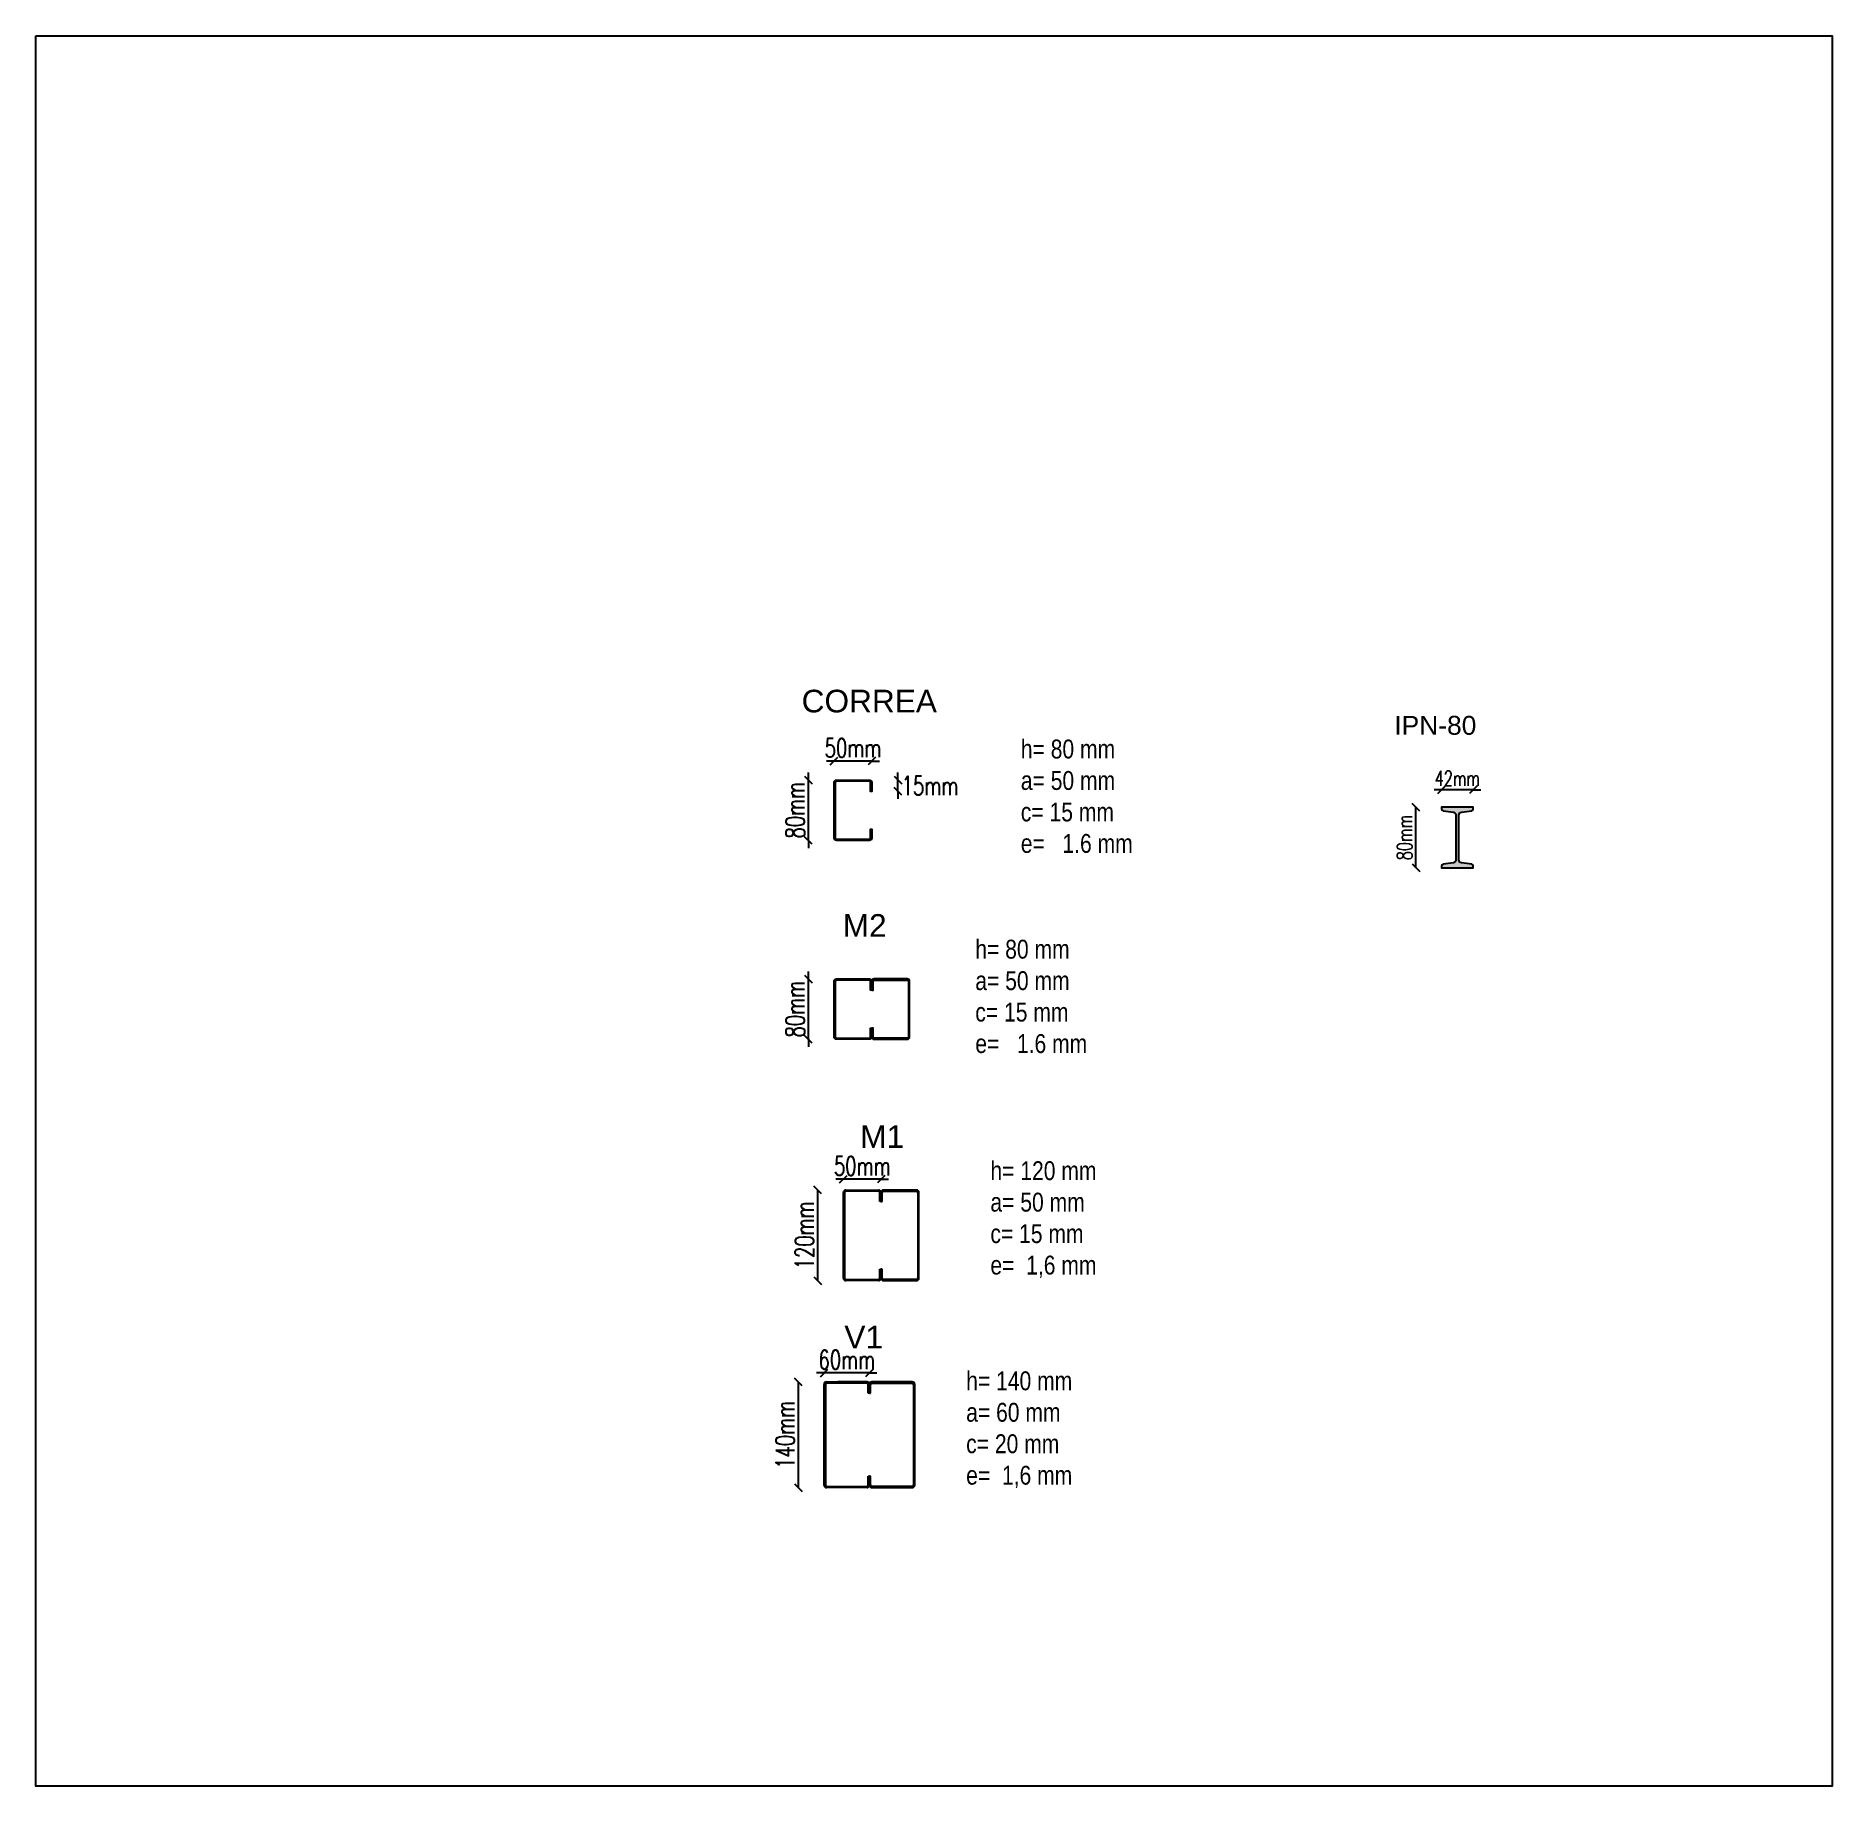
# Model space of a CAD drawing. Header units: millimetres. Extents: x 167 to 343, y -139 to 78.
# Drawn here: x 243.352 to 245.732, y -20.364 to -18.046 of the extents above; entities that cross this region are included whole.
import ezdxf

# ---------------------------------------------------------------- set-up
doc = ezdxf.new("R2010")
doc.units = ezdxf.units.MM
doc.header["$LTSCALE"] = 0.1
doc.header["$MEASUREMENT"] = 0
doc.header["$PDMODE"] = 3
doc.header["$PDSIZE"] = 0.1
doc.layers.get('DEFPOINTS').update_dxf_attribs({"color": 1})
doc.layers.add('00-COTAS', color=1, linetype='Continuous', lineweight=9)
doc.layers.add('SOMBRA', color=1, linetype='Continuous', lineweight=0)
doc.layers.add('CORREAS', color=170, linetype='Continuous')
doc.layers.add('ESTRUCTURAS', color=3, linetype='Continuous')
doc.styles.add('Arial30', font='arial.ttf', dxfattribs={"width": 0.8, "height": 0.3})
doc.styles.add('COTAS', font='ROMANS.shx', dxfattribs={"width": 0.7})
doc.dimstyles.new('COTA-20', dxfattribs={"dimscale": 1.75, "dimtxt": 0.015, "dimasz": 0.004, "dimexe": 0.08, "dimexo": 0.1, "dimgap": 0.005, "dimtad": 1, "dimzin": 0, "dimdsep": 46, "dimtxsty": 'COTAS', "dimblk": 'DOT', "dimcen": 0.1, "dimse1": 1, "dimse2": 1, "dimclrd": 256, "dimclre": 256, "dimclrt": 256, "dimadec": 0, "dimazin": 0, "dimtfac": 1, "dimtix": 1, "dimtmove": 2, "dimatfit": 3, "dimldrblk": 'DOT', "dimfxl": 0, "dimtolj": 1, "dimtzin": 0, "dimarcsym": 0})

msp = doc.modelspace()

# ---------------------------------------------------------------- texts
at = {"layer": 'ESTRUCTURAS', "style": 'Arial30'}
for s, height, p in [('CORREA', 0.03, (244.3667, -18.9423)), ('IPN-80', 0.025, (245.152, -18.9719)), ('M2', 0.03, (244.4211, -19.2395)), ('M1', 0.03, (244.4442, -19.5191)), ('V1', 0.03, (244.4233, -19.7847))]:
    msp.add_text(s, height=height, dxfattribs=at).set_placement(p)
at = {"layer": 'ESTRUCTURAS', "char_height": 0.025, "width": 0.228288, "attachment_point": 1, "style": 'Arial30'}
for s, insert in [('h= 80 mm\\Pa= 50 mm\\Pc= 15 mm\\Pe=   1.6 mm', (244.6571, -18.9783)), ('h= 80 mm\\Pa= 50 mm\\Pc= 15 mm\\Pe=   1.6 mm', (244.5968, -19.2434)), ('h= 120 mm\\Pa= 50 mm\\Pc= 15 mm\\Pe=  1,6 mm', (244.6168, -19.5368)), ('h= 140 mm\\Pa= 60 mm\\Pc= 20 mm\\Pe=  1,6 mm', (244.5847, -19.8151))]:
    msp.add_mtext(s, dxfattribs=dict(at, insert=insert))

# ---------------------------------------------------------------- blocks, each defined once
blk = doc.blocks.new('_Oblique')
at = {"color": 0, "linetype": 'ByBlock', "lineweight": -2}
blk.add_line((-0.5, -0.5), (0.5, 0.5), dxfattribs=at)
blk = doc.blocks.new('*D6')
at = {"layer": '00-COTAS', "lineweight": -2, "transparency": 16777216}
for p, q in [((244.4097, -19.0068), (244.3997, -19.0068)), ((244.4597, -19.0068), (244.4097, -19.0068)), ((244.4597, -19.0068), (244.4697, -19.0068))]:
    blk.add_line(p, q, dxfattribs=at)
at = {"layer": 'DEFPOINTS', "color": 0, "transparency": 16777216}
for p in [(244.4097, -19.0068), (244.4097, -19.0432), (244.4597, -19.041)]:
    blk.add_point(p, dxfattribs=at)
at = {"layer": '00-COTAS', "lineweight": -2, "transparency": 16777216, "xscale": 0.01, "yscale": 0.01, "zscale": 0.01}
blk.add_blockref('_Oblique', (244.4097, -19.0068), dxfattribs=at)
at = {"layer": '00-COTAS', "lineweight": -2, "transparency": 16777216, "xscale": 0.01, "yscale": 0.01, "zscale": 0.01, "rotation": 180}
blk.add_blockref('_Oblique', (244.4597, -19.0068), dxfattribs=at)
at = {"layer": '00-COTAS', "transparency": 16777216, "insert": (244.4347, -18.9893), "char_height": 0.025, "attachment_point": 5, "style": 'COTAS'}
blk.add_mtext('\\A1;50mm', dxfattribs=at)
blk = doc.blocks.new('_Dot')
at = {"color": 0, "linetype": 'ByBlock', "lineweight": -2}
blk.add_line((-0.5, 0), (-1, 0), dxfattribs=at)
at = {"color": 0, "linetype": 'ByBlock', "const_width": 0.5}
blk.add_lwpolyline([(-0.25, 0, 1), (0.25, 0, 1)], format="xyb", close=True, dxfattribs=at)
blk = doc.blocks.new('*D7')
at = {"layer": '00-COTAS', "lineweight": -2, "transparency": 16777216}
for p, q in [((244.3756, -19.0319), (244.3756, -19.0219)), ((244.3756, -19.1119), (244.3756, -19.0319)), ((244.3756, -19.1119), (244.3756, -19.1219))]:
    blk.add_line(p, q, dxfattribs=at)
at = {"layer": 'DEFPOINTS', "color": 0, "transparency": 16777216}
for p in [(244.3756, -19.0319), (244.4192, -19.0319), (244.4192, -19.1119)]:
    blk.add_point(p, dxfattribs=at)
at = {"layer": '00-COTAS', "lineweight": -2, "transparency": 16777216, "xscale": 0.01, "yscale": 0.01, "zscale": 0.01}
for p, rotation in [((244.3756, -19.0319), 270), ((244.3756, -19.1119), 90)]:
    blk.add_blockref('_Oblique', p, dxfattribs=dict(at, rotation=rotation))
at = {"layer": '00-COTAS', "transparency": 16777216, "insert": (244.3581, -19.0719), "char_height": 0.025, "attachment_point": 5, "rotation": 90, "style": 'COTAS'}
blk.add_mtext('\\A1;80mm', dxfattribs=at)
blk = doc.blocks.new('*D8')
at = {"layer": '00-COTAS', "lineweight": -2, "transparency": 16777216}
for p, q in [((244.4943, -19.0319), (244.4943, -19.0219)), ((244.4943, -19.0469), (244.4943, -19.0319)), ((244.4943, -19.0469), (244.4943, -19.0569))]:
    blk.add_line(p, q, dxfattribs=at)
at = {"layer": 'DEFPOINTS', "color": 0, "transparency": 16777216}
for p in [(244.446, -19.0319), (244.4943, -19.0319), (244.4581, -19.0469)]:
    blk.add_point(p, dxfattribs=at)
at = {"layer": '00-COTAS', "lineweight": -2, "transparency": 16777216, "xscale": 0.01, "yscale": 0.01, "zscale": 0.01}
for p, rotation in [((244.4943, -19.0319), 270), ((244.4943, -19.0469), 90)]:
    blk.add_blockref('_Oblique', p, dxfattribs=dict(at, rotation=rotation))
at = {"layer": '00-COTAS', "transparency": 16777216, "insert": (244.5368, -19.0394), "char_height": 0.025, "attachment_point": 5, "style": 'COTAS'}
blk.add_mtext('\\A1;15mm', dxfattribs=at)
blk = doc.blocks.new('*D9')
at = {"layer": '00-COTAS', "lineweight": -2, "transparency": 16777216}
for p, q in [((244.3756, -19.2953), (244.3756, -19.2853)), ((244.3756, -19.3753), (244.3756, -19.2953)), ((244.3756, -19.3753), (244.3756, -19.3853))]:
    blk.add_line(p, q, dxfattribs=at)
at = {"layer": 'DEFPOINTS', "color": 0, "transparency": 16777216}
for p in [(244.3756, -19.2953), (244.4192, -19.2953), (244.4192, -19.3753)]:
    blk.add_point(p, dxfattribs=at)
at = {"layer": '00-COTAS', "lineweight": -2, "transparency": 16777216, "xscale": 0.01, "yscale": 0.01, "zscale": 0.01}
for p, rotation in [((244.3756, -19.2953), 270), ((244.3756, -19.3753), 90)]:
    blk.add_blockref('_Oblique', p, dxfattribs=dict(at, rotation=rotation))
at = {"layer": '00-COTAS', "transparency": 16777216, "insert": (244.3581, -19.3353), "char_height": 0.025, "attachment_point": 5, "rotation": 90, "style": 'COTAS'}
blk.add_mtext('\\A1;80mm', dxfattribs=at)
blk = doc.blocks.new('*D230')
at = {"layer": '00-COTAS', "lineweight": -2, "transparency": 16777216}
blk.add_line((244.388, -19.6949), (244.388, -19.5749), dxfattribs=at)
at = {"layer": 'DEFPOINTS', "color": 0, "transparency": 16777216}
for p in [(244.388, -19.5749), (244.4316, -19.5749), (244.4316, -19.6949)]:
    blk.add_point(p, dxfattribs=at)
at = {"layer": '00-COTAS', "lineweight": -2, "transparency": 16777216, "xscale": 0.01, "yscale": 0.01, "zscale": 0.01}
for p, rotation in [((244.388, -19.5749), 90), ((244.388, -19.6949), 270)]:
    blk.add_blockref('_Oblique', p, dxfattribs=dict(at, rotation=rotation))
at = {"layer": '00-COTAS', "transparency": 16777216, "insert": (244.3705, -19.6349), "char_height": 0.025, "attachment_point": 5, "rotation": 90, "style": 'COTAS'}
blk.add_mtext('\\A1;120mm', dxfattribs=at)
blk = doc.blocks.new('*D231')
at = {"layer": '00-COTAS', "lineweight": -2, "transparency": 16777216}
for p, q in [((244.422, -19.5605), (244.412, -19.5605)), ((244.472, -19.5605), (244.422, -19.5605)), ((244.472, -19.5605), (244.482, -19.5605))]:
    blk.add_line(p, q, dxfattribs=at)
at = {"layer": 'DEFPOINTS', "color": 0, "transparency": 16777216}
for p in [(244.422, -19.5605), (244.422, -19.5969), (244.472, -19.5947)]:
    blk.add_point(p, dxfattribs=at)
at = {"layer": '00-COTAS', "lineweight": -2, "transparency": 16777216, "xscale": 0.01, "yscale": 0.01, "zscale": 0.01}
blk.add_blockref('_Oblique', (244.422, -19.5605), dxfattribs=at)
at = {"layer": '00-COTAS', "lineweight": -2, "transparency": 16777216, "xscale": 0.01, "yscale": 0.01, "zscale": 0.01, "rotation": 180}
blk.add_blockref('_Oblique', (244.472, -19.5605), dxfattribs=at)
at = {"layer": '00-COTAS', "transparency": 16777216, "insert": (244.447, -19.543), "char_height": 0.025, "attachment_point": 5, "style": 'COTAS'}
blk.add_mtext('\\A1;50mm', dxfattribs=at)
blk = doc.blocks.new('*D232')
at = {"layer": '00-COTAS', "lineweight": -2, "transparency": 16777216}
blk.add_line((244.3624, -19.9691), (244.3624, -19.8292), dxfattribs=at)
at = {"layer": 'DEFPOINTS', "color": 0, "transparency": 16777216}
for p in [(244.3624, -19.8292), (244.3993, -19.8292), (244.406, -19.9691)]:
    blk.add_point(p, dxfattribs=at)
at = {"layer": '00-COTAS', "lineweight": -2, "transparency": 16777216, "xscale": 0.01, "yscale": 0.01, "zscale": 0.01}
for p, rotation in [((244.3624, -19.8292), 90), ((244.3624, -19.9691), 270)]:
    blk.add_blockref('_Oblique', p, dxfattribs=dict(at, rotation=rotation))
at = {"layer": '00-COTAS', "transparency": 16777216, "insert": (244.3449, -19.8991), "char_height": 0.025, "attachment_point": 5, "rotation": 90, "style": 'COTAS'}
blk.add_mtext('\\A1;140mm', dxfattribs=at)
blk = doc.blocks.new('*D233')
at = {"layer": '00-COTAS', "lineweight": -2, "transparency": 16777216}
for p, q in [((244.3965, -19.8171), (244.3865, -19.8171)), ((244.4565, -19.8171), (244.3965, -19.8171)), ((244.4565, -19.8171), (244.4665, -19.8171))]:
    blk.add_line(p, q, dxfattribs=at)
at = {"layer": 'DEFPOINTS', "color": 0, "transparency": 16777216}
for p in [(244.3965, -19.8171), (244.4565, -19.8441), (244.3965, -19.8534)]:
    blk.add_point(p, dxfattribs=at)
at = {"layer": '00-COTAS', "lineweight": -2, "transparency": 16777216, "xscale": 0.01, "yscale": 0.01, "zscale": 0.01}
blk.add_blockref('_Oblique', (244.3965, -19.8171), dxfattribs=at)
at = {"layer": '00-COTAS', "lineweight": -2, "transparency": 16777216, "xscale": 0.01, "yscale": 0.01, "zscale": 0.01, "rotation": 180}
blk.add_blockref('_Oblique', (244.4565, -19.8171), dxfattribs=at)
at = {"layer": '00-COTAS', "transparency": 16777216, "insert": (244.4265, -19.7996), "char_height": 0.025, "attachment_point": 5, "style": 'COTAS'}
blk.add_mtext('\\A1;60mm', dxfattribs=at)
blk = doc.blocks.new('*D241')
at = {"layer": '00-COTAS', "lineweight": -2, "transparency": 16777216}
for p, q in [((245.2146, -19.0447), (245.2046, -19.0447)), ((245.2566, -19.0447), (245.2146, -19.0447)), ((245.2566, -19.0447), (245.2666, -19.0447))]:
    blk.add_line(p, q, dxfattribs=at)
at = {"layer": 'DEFPOINTS', "color": 0, "transparency": 16777216}
for p in [(245.2146, -19.0447), (245.2146, -19.068), (245.2566, -19.068)]:
    blk.add_point(p, dxfattribs=at)
at = {"layer": '00-COTAS', "lineweight": -2, "transparency": 16777216, "xscale": 0.01, "yscale": 0.01, "zscale": 0.01}
blk.add_blockref('_Oblique', (245.2146, -19.0447), dxfattribs=at)
at = {"layer": '00-COTAS', "lineweight": -2, "transparency": 16777216, "xscale": 0.01, "yscale": 0.01, "zscale": 0.01, "rotation": 180}
blk.add_blockref('_Oblique', (245.2566, -19.0447), dxfattribs=at)
at = {"layer": '00-COTAS', "transparency": 16777216, "insert": (245.2356, -19.0297), "char_height": 0.02, "attachment_point": 5, "style": 'COTAS'}
blk.add_mtext('\\A1;42mm', dxfattribs=at)
blk = doc.blocks.new('*D242')
at = {"layer": '00-COTAS', "lineweight": -2, "transparency": 16777216}
blk.add_line((245.1806, -19.148), (245.1806, -19.068), dxfattribs=at)
at = {"layer": 'DEFPOINTS', "color": 0, "transparency": 16777216}
for p in [(245.1806, -19.068), (245.2146, -19.068), (245.2146, -19.148)]:
    blk.add_point(p, dxfattribs=at)
at = {"layer": '00-COTAS', "lineweight": -2, "transparency": 16777216, "xscale": 0.01, "yscale": 0.01, "zscale": 0.01}
for p, rotation in [((245.1806, -19.068), 90), ((245.1806, -19.148), 270)]:
    blk.add_blockref('_Oblique', p, dxfattribs=dict(at, rotation=rotation))
at = {"layer": '00-COTAS', "transparency": 16777216, "insert": (245.1656, -19.108), "char_height": 0.02, "attachment_point": 5, "rotation": 90, "style": 'COTAS'}
blk.add_mtext('\\A1;80mm', dxfattribs=at)

# ---------------------------------------------------------------- dimensions: what is measured, and where the dimension line sits
at = {"layer": '00-COTAS'}
for base, p1, p2, angle, override, picture, middle in [((244.4097, -19.0068), (244.4597, -19.041), (244.4097, -19.0432), 180, {"dimscale": 1, "dimtxt": 0.025, "dimasz": 0.01, "dimdec": 0, "dimlfac": 1000, "dimpost": 'mm', "dimblk1": 'Oblique', "dimblk2": 'Oblique', "dimsah": 1}, '*D6', (244.4347, -18.9893)), ((244.3756, -19.0319), (244.4192, -19.1119), (244.4192, -19.0319), 90, {"dimscale": 1, "dimtxt": 0.025, "dimasz": 0.01, "dimdec": 0, "dimlfac": 1000, "dimpost": 'mm', "dimblk1": 'Oblique', "dimblk2": 'Oblique', "dimsah": 1}, '*D7', (244.3581, -19.0719)), ((244.4943, -19.0319), (244.4581, -19.0469), (244.446, -19.0319), 90, {"dimscale": 1, "dimtxt": 0.025, "dimasz": 0.01, "dimtad": 2, "dimtih": 1, "dimdec": 0, "dimlfac": 1000, "dimpost": 'mm', "dimblk1": 'Oblique', "dimblk2": 'Oblique', "dimsah": 1}, '*D8', (244.5368, -19.0394)), ((245.2146, -19.0447), (245.2566, -19.068), (245.2146, -19.068), 180, {"dimscale": 1, "dimtxt": 0.02, "dimasz": 0.01, "dimdec": 0, "dimlfac": 1000, "dimpost": 'mm', "dimblk1": 'Oblique', "dimblk2": 'Oblique', "dimsah": 1}, '*D241', (245.2356, -19.0297)), ((245.1806, -19.068), (245.2146, -19.148), (245.2146, -19.068), 90, {"dimscale": 1, "dimtxt": 0.02, "dimasz": 0.01, "dimdec": 0, "dimlfac": 1000, "dimpost": 'mm', "dimblk1": 'Oblique', "dimblk2": 'Oblique', "dimsah": 1}, '*D242', (245.1656, -19.108)), ((244.3756, -19.2953), (244.4192, -19.3753), (244.4192, -19.2953), 90, {"dimscale": 1, "dimtxt": 0.025, "dimasz": 0.01, "dimdec": 0, "dimlfac": 1000, "dimpost": 'mm', "dimblk1": 'Oblique', "dimblk2": 'Oblique', "dimsah": 1}, '*D9', (244.3581, -19.3353)), ((244.422, -19.5605), (244.472, -19.5947), (244.422, -19.5969), 180, {"dimscale": 1, "dimtxt": 0.025, "dimasz": 0.01, "dimdec": 0, "dimlfac": 1000, "dimpost": 'mm', "dimblk1": 'Oblique', "dimblk2": 'Oblique', "dimsah": 1}, '*D231', (244.447, -19.543)), ((244.3965, -19.8171), (244.4565, -19.8441), (244.3965, -19.8534), 180, {"dimscale": 1, "dimtxt": 0.025, "dimasz": 0.01, "dimdec": 0, "dimlfac": 1000, "dimpost": 'mm', "dimblk1": 'Oblique', "dimblk2": 'Oblique', "dimsah": 1}, '*D233', (244.4265, -19.7996))]:
    dim = msp.add_linear_dim(base=base, p1=p1, p2=p2, angle=angle, dimstyle='COTA-20', override=override, dxfattribs=at)
    dim.commit()
    dim.dimension.update_dxf_attribs({"geometry": picture, "text_midpoint": middle})
for base, p1, p2, text, picture, middle in [((244.388, -19.5749), (244.4316, -19.6949), (244.4316, -19.5749), '120mm', '*D230', (244.3705, -19.6349)), ((244.3624, -19.8292), (244.406, -19.9691), (244.3993, -19.8292), '140mm', '*D232', (244.3449, -19.8991))]:
    dim = msp.add_linear_dim(base=base, p1=p1, p2=p2, angle=90, text=text, dimstyle='COTA-20', override={"dimscale": 1, "dimtxt": 0.025, "dimasz": 0.01, "dimdec": 0, "dimlfac": 1000, "dimpost": 'mm', "dimblk1": 'Oblique', "dimblk2": 'Oblique', "dimsah": 1}, dxfattribs=at)
    dim.commit()
    dim.dimension.update_dxf_attribs({"geometry": picture, "text_midpoint": middle})

# ---------------------------------------------------------------- hatches: boundary and pattern name
at = {"layer": 'SOMBRA', "true_color": 0x105689, "transparency": 33554610}
h = msp.add_hatch(color=146, dxfattribs=at)
h.dxf.hatch_style = 1
h.paths.add_polyline_path([(245.2566, -19.0705), (245.2566, -19.068), (245.2356, -19.068), (245.2146, -19.068), (245.2146, -19.0705, 0.374036), (245.2166, -19.0727), (245.2303, -19.0746, -0.374036), (245.2337, -19.0785), (245.2337, -19.1142), (245.2337, -19.1375, -0.374036), (245.2303, -19.1414), (245.2166, -19.1433, 0.374036), (245.2146, -19.1456), (245.2146, -19.148), (245.2356, -19.148), (245.2566, -19.148), (245.2566, -19.1456, 0.374036), (245.2546, -19.1433), (245.2409, -19.1414, -0.374036), (245.2376, -19.1375), (245.2376, -19.1142), (245.2376, -19.0785, -0.374036), (245.2409, -19.0746), (245.2546, -19.0727, 0.374036)])

# ---------------------------------------------------------------- linework, layer by layer
msp.add_lwpolyline([(243.3521, -18.0463), (245.732, -18.0463), (245.732, -20.3643), (243.3521, -20.3643)], close=True)
at = {"layer": 'CORREAS'}
for p, q in [((244.422, -19.6175), (244.422, -19.5781)), ((244.4236, -19.5781), (244.4236, -19.6175)), ((244.4252, -19.5749), (244.4379, -19.5749)), ((244.4379, -19.5765), (244.4252, -19.5765)), ((244.4379, -19.5749), (244.4401, -19.5749)), ((244.4401, -19.5765), (244.4379, -19.5765)), ((244.4401, -19.5749), (244.4688, -19.5749)), ((244.4688, -19.5765), (244.4401, -19.5765)), ((244.4688, -19.5749), (244.4688, -19.5749)), ((244.4688, -19.5749), (244.4688, -19.5749)), ((244.4688, -19.5765), (244.4688, -19.5765)), ((244.4688, -19.5765), (244.4688, -19.5765)), ((244.4704, -19.5899), (244.4704, -19.5781)), ((244.472, -19.5781), (244.472, -19.5899)), ((244.472, -19.5781), (244.472, -19.5899)), ((244.4736, -19.5899), (244.4736, -19.5781)), ((244.4752, -19.5749), (244.4752, -19.5749)), ((244.4752, -19.5749), (244.4752, -19.5749)), ((244.4752, -19.5765), (244.4752, -19.5765)), ((244.4752, -19.5765), (244.4752, -19.5765)), ((244.504, -19.5749), (244.4753, -19.5749)), ((244.4753, -19.5749), (244.4753, -19.5749)), ((244.4753, -19.5749), (244.4753, -19.5749)), ((244.4753, -19.5765), (244.4753, -19.5765)), ((244.4753, -19.5765), (244.4753, -19.5765)), ((244.4753, -19.5765), (244.504, -19.5765)), ((244.5062, -19.5749), (244.504, -19.5749)), ((244.504, -19.5765), (244.5062, -19.5765)), ((244.5189, -19.5749), (244.5062, -19.5749)), ((244.5062, -19.5765), (244.5189, -19.5765)), ((244.5205, -19.5781), (244.5205, -19.6175)), ((244.5221, -19.6175), (244.5221, -19.5781)), ((244.472, -19.5899), (244.4704, -19.5899)), ((244.472, -19.5899), (244.4736, -19.5899)), ((244.422, -19.6917), (244.422, -19.6175)), ((244.4236, -19.6175), (244.4236, -19.6917)), ((244.5205, -19.6175), (244.5205, -19.6917)), ((244.5221, -19.6917), (244.5221, -19.6175)), ((244.4704, -19.6917), (244.4704, -19.6799)), ((244.4704, -19.6799), (244.472, -19.6799)), ((244.472, -19.6799), (244.472, -19.6917)), ((244.4736, -19.6799), (244.472, -19.6799)), ((244.472, -19.6799), (244.472, -19.6917)), ((244.4736, -19.6917), (244.4736, -19.6799)), ((244.4252, -19.6933), (244.4379, -19.6933)), ((244.4379, -19.6949), (244.4252, -19.6949)), ((244.4379, -19.6933), (244.4401, -19.6933)), ((244.4401, -19.6949), (244.4379, -19.6949)), ((244.4401, -19.6933), (244.4688, -19.6933)), ((244.4688, -19.6949), (244.4401, -19.6949)), ((244.4688, -19.6933), (244.4688, -19.6933)), ((244.4688, -19.6933), (244.4688, -19.6933)), ((244.4688, -19.6949), (244.4688, -19.6949)), ((244.4688, -19.6949), (244.4688, -19.6949)), ((244.4752, -19.6933), (244.4752, -19.6933)), ((244.4752, -19.6933), (244.4752, -19.6933)), ((244.4752, -19.6949), (244.4752, -19.6949)), ((244.4752, -19.6949), (244.4752, -19.6949)), ((244.504, -19.6933), (244.4753, -19.6933)), ((244.4753, -19.6933), (244.4753, -19.6933)), ((244.4753, -19.6933), (244.4753, -19.6933)), ((244.4753, -19.6949), (244.4753, -19.6949)), ((244.4753, -19.6949), (244.4753, -19.6949)), ((244.4753, -19.6949), (244.504, -19.6949)), ((244.5062, -19.6933), (244.504, -19.6933)), ((244.504, -19.6949), (244.5062, -19.6949)), ((244.5189, -19.6933), (244.5062, -19.6933)), ((244.5062, -19.6949), (244.5189, -19.6949)), ((244.3965, -19.9659), (244.3965, -19.8323)), ((244.3981, -19.8323), (244.3981, -19.9659)), ((244.3997, -19.8291), (244.4123, -19.8291)), ((244.4123, -19.8307), (244.3997, -19.8307)), ((244.4123, -19.8291), (244.4145, -19.8291)), ((244.4145, -19.8307), (244.4123, -19.8307)), ((244.4145, -19.8291), (244.4533, -19.8291)), ((244.4533, -19.8291), (244.4145, -19.8291)), ((244.4533, -19.8307), (244.4145, -19.8307)), ((244.4433, -19.8291), (244.4433, -19.8291)), ((244.4433, -19.8291), (244.4433, -19.8291)), ((244.4433, -19.8307), (244.4433, -19.8307)), ((244.4433, -19.8307), (244.4433, -19.8307)), ((244.4549, -19.8441), (244.4549, -19.8323)), ((244.4565, -19.8441), (244.4549, -19.8441)), ((244.4565, -19.8323), (244.4565, -19.8441)), ((244.4565, -19.8323), (244.4565, -19.8441)), ((244.4565, -19.8441), (244.4581, -19.8441)), ((244.4581, -19.8441), (244.4581, -19.8323)), ((244.4984, -19.8291), (244.4597, -19.8291)), ((244.4597, -19.8291), (244.4984, -19.8291)), ((244.4597, -19.8307), (244.4984, -19.8307)), ((244.4697, -19.8291), (244.4697, -19.8291)), ((244.4697, -19.8291), (244.4697, -19.8291)), ((244.4697, -19.8307), (244.4697, -19.8307)), ((244.4697, -19.8307), (244.4697, -19.8307)), ((244.5006, -19.8291), (244.4984, -19.8291)), ((244.4984, -19.8307), (244.5006, -19.8307)), ((244.5133, -19.8291), (244.5006, -19.8291)), ((244.5006, -19.8307), (244.5133, -19.8307)), ((244.5149, -19.8323), (244.5149, -19.9659)), ((244.5165, -19.9659), (244.5165, -19.8323)), ((244.4549, -19.9659), (244.4549, -19.9541)), ((244.4549, -19.9541), (244.4565, -19.9541)), ((244.4565, -19.9541), (244.4565, -19.9659)), ((244.4581, -19.9541), (244.4565, -19.9541)), ((244.4565, -19.9541), (244.4565, -19.9659)), ((244.4581, -19.9659), (244.4581, -19.9541)), ((244.3997, -19.9675), (244.4123, -19.9675)), ((244.4123, -19.9691), (244.3997, -19.9691)), ((244.4123, -19.9675), (244.4145, -19.9675)), ((244.4145, -19.9691), (244.4123, -19.9691)), ((244.4145, -19.9675), (244.4533, -19.9675)), ((244.4533, -19.9691), (244.4145, -19.9691)), ((244.4433, -19.9675), (244.4433, -19.9675)), ((244.4433, -19.9675), (244.4433, -19.9675)), ((244.4433, -19.9691), (244.4433, -19.9691)), ((244.4433, -19.9691), (244.4433, -19.9691)), ((244.4984, -19.9675), (244.4597, -19.9675)), ((244.4597, -19.9691), (244.4984, -19.9691)), ((244.4697, -19.9675), (244.4697, -19.9675)), ((244.4697, -19.9675), (244.4697, -19.9675)), ((244.4697, -19.9691), (244.4697, -19.9691)), ((244.4697, -19.9691), (244.4697, -19.9691)), ((244.5006, -19.9675), (244.4984, -19.9675)), ((244.4984, -19.9691), (244.5006, -19.9691)), ((244.5133, -19.9675), (244.5006, -19.9675)), ((244.5006, -19.9691), (244.5133, -19.9691))]:
    msp.add_line(p, q, dxfattribs=at)
for points in [[(244.4253, -19.0335), (244.4129, -19.0335, 0.414214), (244.4113, -19.0351), (244.4113, -19.1087, 0.414214), (244.4129, -19.1103), (244.4253, -19.1103), (244.4565, -19.1103, 0.414214), (244.4581, -19.1087), (244.4581, -19.0969), (244.4597, -19.0969), (244.4597, -19.1087, -0.414214), (244.4565, -19.1119), (244.4253, -19.1119), (244.4129, -19.1119, -0.414214), (244.4097, -19.1087), (244.4097, -19.0351, -0.414214), (244.4129, -19.0319), (244.4253, -19.0319), (244.4565, -19.0319, -0.414214), (244.4597, -19.0351), (244.4597, -19.0469), (244.4581, -19.0469), (244.4581, -19.0351, 0.414214), (244.4565, -19.0335)], [(245.2356, -19.068), (245.2146, -19.068), (245.2146, -19.0705, 0.374036), (245.2166, -19.0727), (245.2303, -19.0746, -0.374036), (245.2337, -19.0785), (245.2337, -19.1142), (245.2337, -19.1375, -0.374036), (245.2303, -19.1414), (245.2166, -19.1433, 0.374036), (245.2146, -19.1456), (245.2146, -19.148), (245.2356, -19.148), (245.2566, -19.148), (245.2566, -19.1456, 0.374036), (245.2546, -19.1433), (245.2409, -19.1414, -0.374036), (245.2376, -19.1375), (245.2376, -19.1142), (245.2376, -19.0785, -0.374036), (245.2409, -19.0746), (245.2546, -19.0727, 0.374036), (245.2566, -19.0705), (245.2566, -19.068)], [(244.4277, -19.3753), (244.4256, -19.3753), (244.4129, -19.3753, -0.414214), (244.4097, -19.3721), (244.4097, -19.2985, -0.414214), (244.4129, -19.2953), (244.4256, -19.2953), (244.4277, -19.2953), (244.4565, -19.2953, -0.414214), (244.4597, -19.2985), (244.4597, -19.3103), (244.4581, -19.3103), (244.4581, -19.2985, 0.414214), (244.4565, -19.2969), (244.4277, -19.2969), (244.4256, -19.2969), (244.4129, -19.2969, 0.414214), (244.4113, -19.2985), (244.4113, -19.3721, 0.414214), (244.4129, -19.3737), (244.4256, -19.3737), (244.4277, -19.3737), (244.4565, -19.3737, 0.414214), (244.4581, -19.3721), (244.4581, -19.3603), (244.4597, -19.3603), (244.4597, -19.3721, -0.414214), (244.4565, -19.3753)], [(244.4916, -19.3753), (244.4938, -19.3753), (244.5065, -19.3753, 0.414214), (244.5097, -19.3721), (244.5097, -19.2985, 0.414214), (244.5065, -19.2953), (244.4938, -19.2953), (244.4916, -19.2953), (244.4629, -19.2953, 0.414214), (244.4597, -19.2985), (244.4597, -19.3103), (244.4613, -19.3103), (244.4613, -19.2985, -0.414214), (244.4629, -19.2969), (244.4916, -19.2969), (244.4938, -19.2969), (244.5065, -19.2969, -0.414214), (244.5081, -19.2985), (244.5081, -19.3721, -0.414214), (244.5065, -19.3737), (244.4938, -19.3737), (244.4916, -19.3737), (244.4629, -19.3737, -0.414214), (244.4613, -19.3721), (244.4613, -19.3603), (244.4597, -19.3603), (244.4597, -19.3721, 0.414214), (244.4629, -19.3753)]]:
    msp.add_lwpolyline(points, format="xyb", close=True, dxfattribs=at)
for centre, radius, start, end in [((244.4252, -19.5781), 0.0032, 90, 180), ((244.4252, -19.5781), 0.0016, 90, 180), ((244.4688, -19.5781), 0.0032, 0, 90), ((244.4688, -19.5781), 0.0016, 0, 90), ((244.4752, -19.5781), 0.0032, 90, 180), ((244.4752, -19.5781), 0.0016, 90, 180), ((244.5189, -19.5781), 0.0032, 0, 90), ((244.5189, -19.5781), 0.0016, 0, 90), ((244.4252, -19.6917), 0.0032, 180, 270), ((244.4252, -19.6917), 0.0016, 180, 270), ((244.4688, -19.6917), 0.0016, 270, 0), ((244.4688, -19.6917), 0.0032, 270, 0), ((244.4752, -19.6917), 0.0032, 180, 270), ((244.4752, -19.6917), 0.0016, 180, 270), ((244.5189, -19.6917), 0.0032, 270, 0), ((244.5189, -19.6917), 0.0016, 270, 360), ((244.3997, -19.8323), 0.0032, 90, 180), ((244.3997, -19.8323), 0.0016, 90, 180), ((244.4533, -19.8323), 0.0032, 0, 90), ((244.4533, -19.8323), 0.0016, 0, 90), ((244.4597, -19.8323), 0.0032, 90, 180), ((244.4597, -19.8323), 0.0016, 90, 180), ((244.5133, -19.8323), 0.0032, 0, 90), ((244.5133, -19.8323), 0.0016, 0, 90), ((244.3997, -19.9659), 0.0032, 180, 270), ((244.3997, -19.9659), 0.0016, 180, 270), ((244.4533, -19.9659), 0.0016, 270, 0), ((244.4533, -19.9659), 0.0032, 270, 0), ((244.4597, -19.9659), 0.0032, 180, 270), ((244.4597, -19.9659), 0.0016, 180, 270), ((244.5133, -19.9659), 0.0032, 270, 0), ((244.5133, -19.9659), 0.0016, 270, 360)]:
    msp.add_arc(centre, radius, start, end, dxfattribs=at)

msp.set_redraw_order([(e.dxf.handle, doc.entitydb.next_handle()) for e in msp.query("TEXT MTEXT ATTDEF DIMENSION ARC_DIMENSION")])  # texts and dimensions are drawn at this point

doc.saveas('drawing.dxf')
